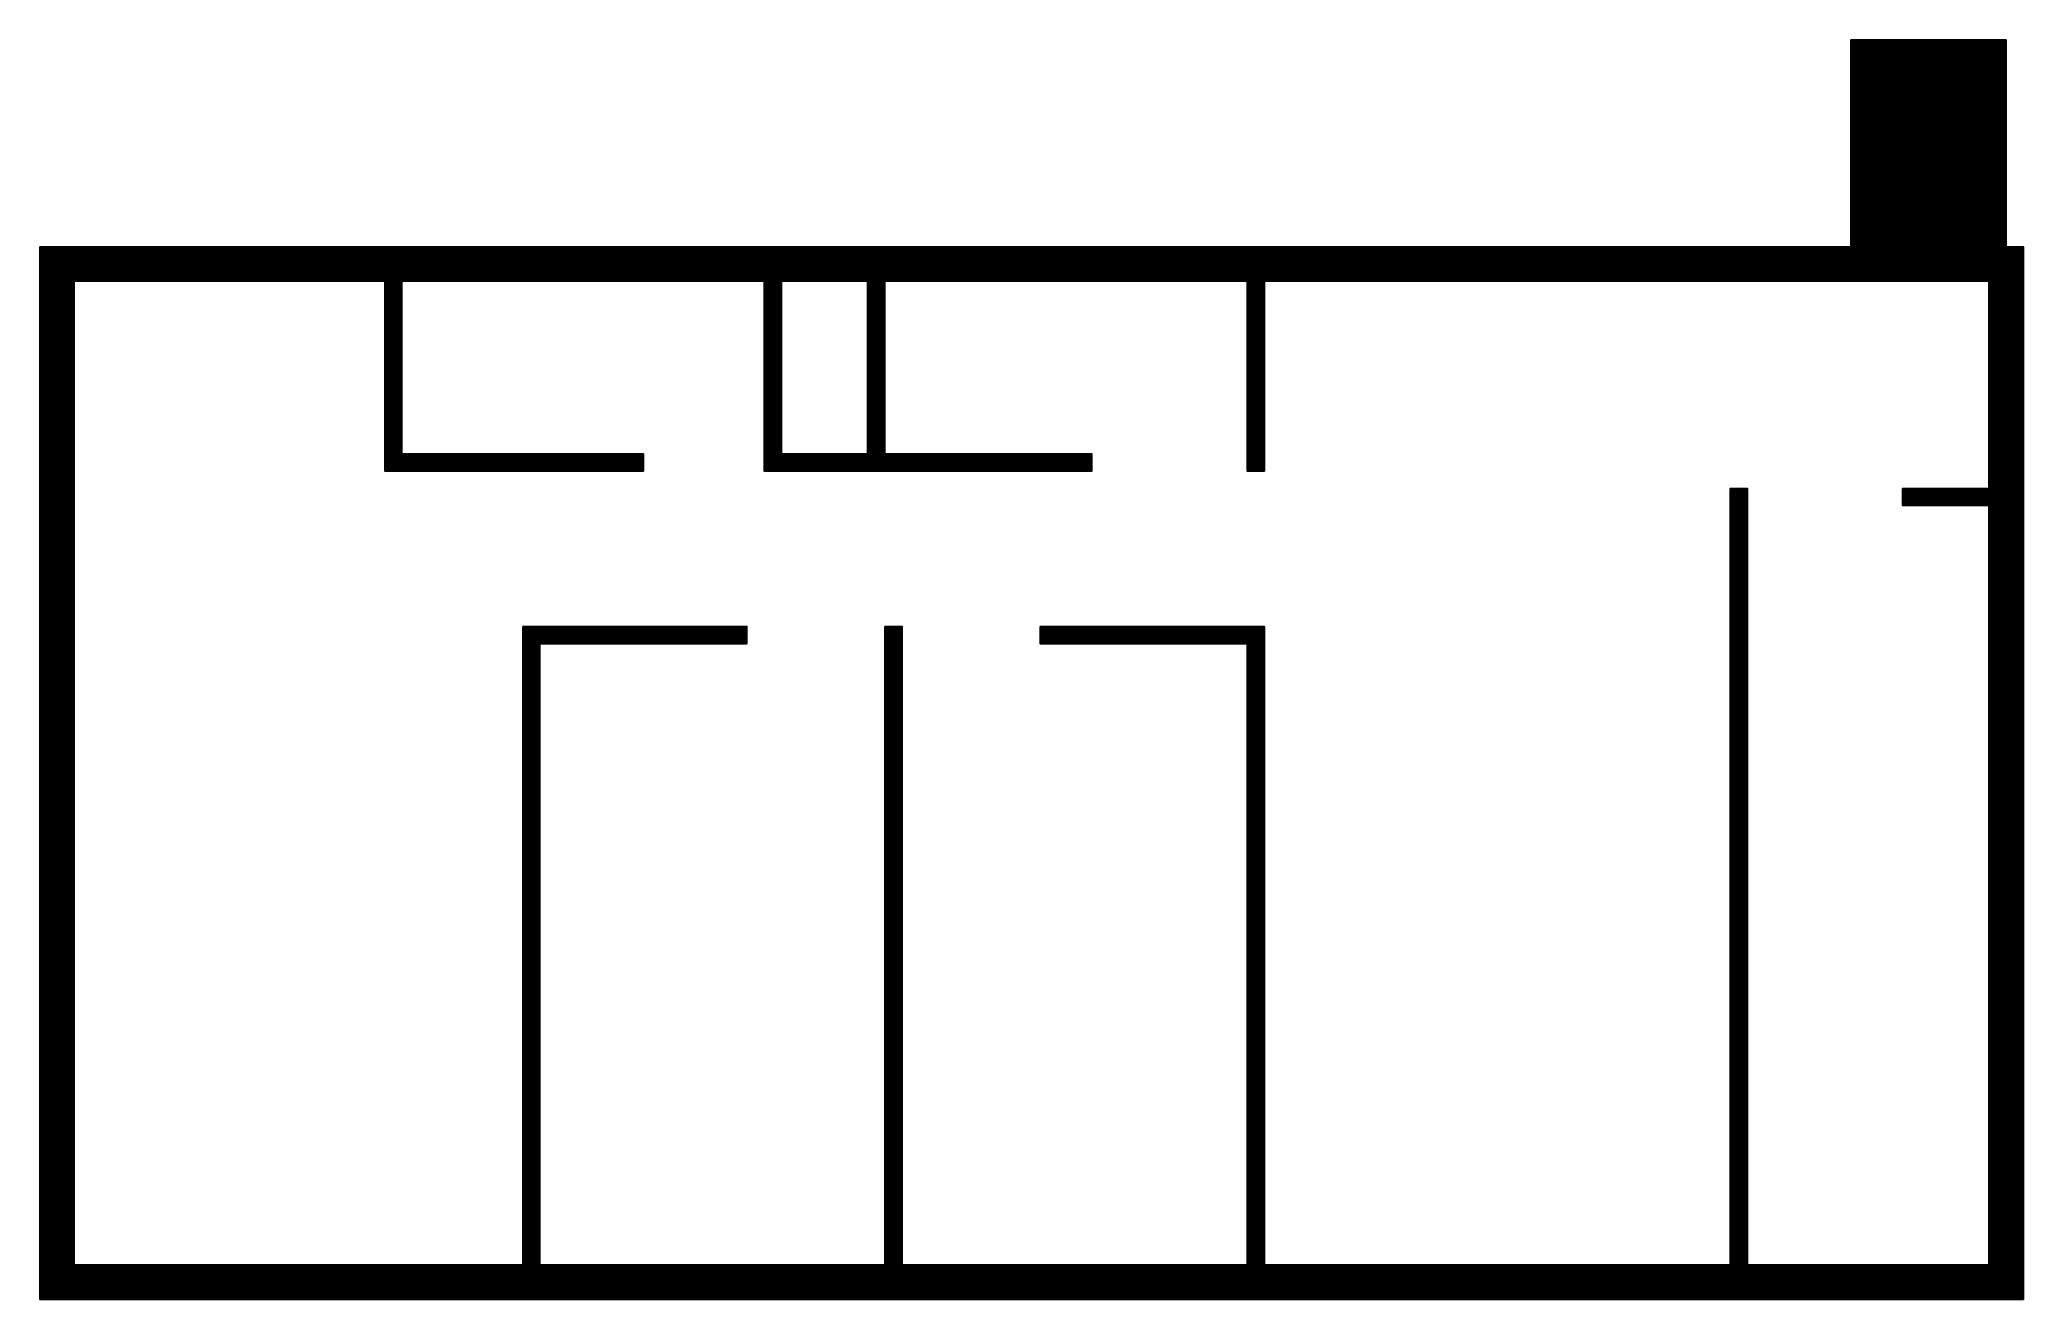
# Model space of a CAD drawing. Header units: inches. Extents: x 0.2 to 11.7, y 0.1 to 7.4.
import ezdxf

# ---------------------------------------------------------------- set-up
doc = ezdxf.new("R2010")
doc.units = ezdxf.units.IN
doc.header["$MEASUREMENT"] = 0
doc.layers.add('GRILLA PIXEL', color=7, linetype='Continuous')

# ---------------------------------------------------------------- blocks, each defined once
blk = doc.blocks.new('0-255-255-31-Muro alto')
at = {"layer": 'GRILLA PIXEL', "true_color": 0xffff1f}
h = blk.add_hatch(color=2, dxfattribs=at)
h.dxf.hatch_style = 1
h.paths.add_polyline_path([(0, 0), (-0.1, 0), (-0.1, -0.1), (0, -0.1)])
blk.add_lwpolyline([(-0.1, 0), (-0.1, -0.1), (0, -0.1), (0, 0)], close=True)
blk = doc.blocks.new('0-255-0-0-Muro dormitorio principal')
h = blk.add_hatch(color=1)
h.dxf.hatch_style = 1
h.paths.add_polyline_path([(0, 0), (-0.1, 0), (-0.1, -0.1), (0, -0.1)])
blk.add_lwpolyline([(-0.1, 0), (-0.1, -0.1), (0, -0.1), (0, 0)], close=True)
blk = doc.blocks.new('0-203-204-205-Ventana principal')
at = {"layer": 'GRILLA PIXEL', "true_color": 0xcbcccd}
h = blk.add_hatch(color=254, dxfattribs=at)
h.dxf.hatch_style = 1
h.paths.add_polyline_path([(0, 0), (-0.1, 0), (-0.1, -0.1), (0, -0.1)])
blk.add_lwpolyline([(-0.1, 0), (-0.1, -0.1), (0, -0.1), (0, 0)], close=True)
blk = doc.blocks.new('0-3-160-22-Ventana comun')
at = {"layer": 'GRILLA PIXEL', "true_color": 0x03a016}
h = blk.add_hatch(color=104, dxfattribs=at)
h.dxf.hatch_style = 1
h.paths.add_polyline_path([(0, 0), (-0.1, 0), (-0.1, -0.1), (0, -0.1)])
blk.add_lwpolyline([(-0.1, 0), (-0.1, -0.1), (0, -0.1), (0, 0)], close=True)
blk = doc.blocks.new('0-5-68-255-Muro inicio conexion')
at = {"layer": 'GRILLA PIXEL', "true_color": 0x0544ff}
h = blk.add_hatch(color=160, dxfattribs=at)
h.dxf.hatch_style = 1
h.paths.add_polyline_path([(0, 0), (-0.1, 0), (-0.1, -0.1), (0, -0.1)])
blk.add_lwpolyline([(-0.1, 0), (-0.1, -0.1), (0, -0.1), (0, 0)], close=True)
blk = doc.blocks.new('0-63-149-253-Muro fichas extremo')
at = {"layer": 'GRILLA PIXEL', "true_color": 0x3f95fd}
h = blk.add_hatch(color=153, dxfattribs=at)
h.dxf.hatch_style = 1
h.paths.add_polyline_path([(0, 0), (-0.1, 0), (-0.1, -0.1), (0, -0.1)])
blk.add_lwpolyline([(-0.1, 0), (-0.1, -0.1), (0, -0.1), (0, 0)], close=True)
blk = doc.blocks.new('1-125-217-63-auxiliar  ingresos')
at = {"layer": 'GRILLA PIXEL', "true_color": 0x7dd93f}
h = blk.add_hatch(color=83, dxfattribs=at)
h.dxf.hatch_style = 1
h.paths.add_polyline_path([(0, 0), (-0.1, 0), (-0.1, -0.1), (0, -0.1)])
blk.add_lwpolyline([(-0.1, 0), (-0.1, -0.1), (0, -0.1), (0, 0)], close=True)
blk = doc.blocks.new('0-255-31-255-Puerta ingreso')
at = {"layer": 'GRILLA PIXEL', "true_color": 0xff1fff}
h = blk.add_hatch(color=6, dxfattribs=at)
h.dxf.hatch_style = 1
h.paths.add_polyline_path([(0, 0), (-0.1, 0), (-0.1, -0.1), (0, -0.1)])
blk.add_lwpolyline([(-0.1, 0), (-0.1, -0.1), (0, -0.1), (0, 0)], close=True)
blk = doc.blocks.new('0-0-28-112-Muro auxiliar fichas esquinas')
at = {"layer": 'GRILLA PIXEL', "true_color": 0x001c70}
h = blk.add_hatch(color=166, dxfattribs=at)
h.dxf.hatch_style = 1
h.paths.add_polyline_path([(0, 0), (-0.1, 0), (-0.1, -0.1), (0, -0.1)])
blk.add_lwpolyline([(-0.1, 0), (-0.1, -0.1), (0, -0.1), (0, 0)], close=True)
blk = doc.blocks.new('0-242-113-114-Ventana servicio')
at = {"layer": 'GRILLA PIXEL', "true_color": 0xf27172}
h = blk.add_hatch(color=11, dxfattribs=at)
h.dxf.hatch_style = 1
h.paths.add_polyline_path([(0, 0), (-0.1, 0), (-0.1, -0.1), (0, -0.1)])
blk.add_lwpolyline([(-0.1, 0), (-0.1, -0.1), (0, -0.1), (0, 0)], close=True)
blk = doc.blocks.new('1-99-100-102-auxiliar lado interno')
at = {"lineweight": 70, "true_color": 0x636466}
h = blk.add_hatch(color=251, dxfattribs=at)
h.dxf.hatch_style = 1
h.paths.add_polyline_path([(-0.1, -0.1), (-0.1, 0), (0, 0), (0, -0.1)])
blk.add_lwpolyline([(0, 0), (0, -0.1), (-0.1, -0.1), (-0.1, 0)], close=True)
blk = doc.blocks.new('pixel extremo ventana')
h = blk.add_hatch(color=136)
h.dxf.hatch_style = 1
h.paths.add_polyline_path([(0, 0), (-0.1, 0), (-0.1, -0.1), (0, -0.1)])
blk.add_lwpolyline([(-0.1, 0), (-0.1, -0.1), (0, -0.1), (0, 0)], close=True)

msp = doc.modelspace()

# ---------------------------------------------------------------- block references
for name, p in [('1-125-217-63-auxiliar  ingresos', (10.761, 7.379)), ('1-125-217-63-auxiliar  ingresos', (10.861, 7.379)), ('1-125-217-63-auxiliar  ingresos', (10.961, 7.379)), ('1-125-217-63-auxiliar  ingresos', (11.061, 7.379)), ('1-125-217-63-auxiliar  ingresos', (11.161, 7.379)), ('1-125-217-63-auxiliar  ingresos', (11.261, 7.379)), ('1-125-217-63-auxiliar  ingresos', (11.361, 7.379)), ('1-125-217-63-auxiliar  ingresos', (11.461, 7.379)), ('1-125-217-63-auxiliar  ingresos', (11.561, 7.379)), ('1-125-217-63-auxiliar  ingresos', (10.761, 7.279)), ('1-125-217-63-auxiliar  ingresos', (10.861, 7.279)), ('1-125-217-63-auxiliar  ingresos', (10.961, 7.279)), ('1-125-217-63-auxiliar  ingresos', (11.061, 7.279)), ('1-125-217-63-auxiliar  ingresos', (11.161, 7.279)), ('1-125-217-63-auxiliar  ingresos', (11.261, 7.279)), ('1-125-217-63-auxiliar  ingresos', (11.361, 7.279)), ('1-125-217-63-auxiliar  ingresos', (11.461, 7.279)), ('1-125-217-63-auxiliar  ingresos', (11.561, 7.279)), ('1-125-217-63-auxiliar  ingresos', (10.761, 7.179)), ('1-125-217-63-auxiliar  ingresos', (10.861, 7.179)), ('1-125-217-63-auxiliar  ingresos', (10.961, 7.179)), ('1-125-217-63-auxiliar  ingresos', (11.061, 7.179)), ('1-125-217-63-auxiliar  ingresos', (11.161, 7.179)), ('1-125-217-63-auxiliar  ingresos', (11.261, 7.179)), ('1-125-217-63-auxiliar  ingresos', (11.361, 7.179)), ('1-125-217-63-auxiliar  ingresos', (11.461, 7.179)), ('1-125-217-63-auxiliar  ingresos', (11.561, 7.179)), ('1-125-217-63-auxiliar  ingresos', (10.761, 7.079)), ('1-125-217-63-auxiliar  ingresos', (10.861, 7.079)), ('1-125-217-63-auxiliar  ingresos', (10.961, 7.079)), ('1-125-217-63-auxiliar  ingresos', (11.061, 7.079)), ('1-125-217-63-auxiliar  ingresos', (11.161, 7.079)), ('1-125-217-63-auxiliar  ingresos', (11.261, 7.079)), ('1-125-217-63-auxiliar  ingresos', (11.361, 7.079)), ('1-125-217-63-auxiliar  ingresos', (11.461, 7.079)), ('1-125-217-63-auxiliar  ingresos', (11.561, 7.079)), ('1-125-217-63-auxiliar  ingresos', (10.761, 6.979)), ('1-125-217-63-auxiliar  ingresos', (10.861, 6.979)), ('1-125-217-63-auxiliar  ingresos', (10.961, 6.979)), ('1-125-217-63-auxiliar  ingresos', (11.061, 6.979)), ('1-125-217-63-auxiliar  ingresos', (11.161, 6.979)), ('1-125-217-63-auxiliar  ingresos', (11.261, 6.979)), ('1-125-217-63-auxiliar  ingresos', (11.361, 6.979)), ('1-125-217-63-auxiliar  ingresos', (11.461, 6.979)), ('1-125-217-63-auxiliar  ingresos', (11.561, 6.979)), ('1-125-217-63-auxiliar  ingresos', (10.761, 6.879)), ('1-125-217-63-auxiliar  ingresos', (10.861, 6.879)), ('1-125-217-63-auxiliar  ingresos', (10.961, 6.879)), ('1-125-217-63-auxiliar  ingresos', (11.061, 6.879)), ('1-125-217-63-auxiliar  ingresos', (11.161, 6.879)), ('1-125-217-63-auxiliar  ingresos', (11.261, 6.879)), ('1-125-217-63-auxiliar  ingresos', (11.361, 6.879)), ('1-125-217-63-auxiliar  ingresos', (11.461, 6.879)), ('1-125-217-63-auxiliar  ingresos', (11.561, 6.879)), ('1-125-217-63-auxiliar  ingresos', (10.761, 6.779)), ('1-125-217-63-auxiliar  ingresos', (10.761, 6.679)), ('1-125-217-63-auxiliar  ingresos', (10.861, 6.779)), ('1-125-217-63-auxiliar  ingresos', (10.861, 6.679)), ('1-125-217-63-auxiliar  ingresos', (10.961, 6.779)), ('1-125-217-63-auxiliar  ingresos', (10.961, 6.679)), ('1-125-217-63-auxiliar  ingresos', (11.061, 6.779)), ('1-125-217-63-auxiliar  ingresos', (11.061, 6.679)), ('1-125-217-63-auxiliar  ingresos', (11.161, 6.779)), ('1-125-217-63-auxiliar  ingresos', (11.161, 6.679)), ('1-125-217-63-auxiliar  ingresos', (11.261, 6.779)), ('1-125-217-63-auxiliar  ingresos', (11.261, 6.679)), ('1-125-217-63-auxiliar  ingresos', (11.361, 6.779)), ('1-125-217-63-auxiliar  ingresos', (11.361, 6.679)), ('1-125-217-63-auxiliar  ingresos', (11.461, 6.779)), ('1-125-217-63-auxiliar  ingresos', (11.461, 6.679)), ('1-125-217-63-auxiliar  ingresos', (11.561, 6.779)), ('1-125-217-63-auxiliar  ingresos', (11.561, 6.679)), ('1-125-217-63-auxiliar  ingresos', (10.761, 6.579)), ('1-125-217-63-auxiliar  ingresos', (10.861, 6.579)), ('1-125-217-63-auxiliar  ingresos', (10.961, 6.579)), ('1-125-217-63-auxiliar  ingresos', (11.061, 6.579)), ('1-125-217-63-auxiliar  ingresos', (11.161, 6.579)), ('1-125-217-63-auxiliar  ingresos', (11.261, 6.579)), ('1-125-217-63-auxiliar  ingresos', (11.361, 6.579)), ('1-125-217-63-auxiliar  ingresos', (11.461, 6.579)), ('1-125-217-63-auxiliar  ingresos', (11.561, 6.579)), ('1-125-217-63-auxiliar  ingresos', (10.761, 6.479)), ('1-125-217-63-auxiliar  ingresos', (10.861, 6.479)), ('1-125-217-63-auxiliar  ingresos', (10.961, 6.479)), ('1-125-217-63-auxiliar  ingresos', (11.061, 6.479)), ('1-125-217-63-auxiliar  ingresos', (11.161, 6.479)), ('1-125-217-63-auxiliar  ingresos', (11.261, 6.479)), ('1-125-217-63-auxiliar  ingresos', (11.361, 6.479)), ('1-125-217-63-auxiliar  ingresos', (11.461, 6.479)), ('1-125-217-63-auxiliar  ingresos', (11.561, 6.479)), ('1-125-217-63-auxiliar  ingresos', (10.761, 6.379)), ('1-125-217-63-auxiliar  ingresos', (10.861, 6.379)), ('1-125-217-63-auxiliar  ingresos', (10.961, 6.379)), ('1-125-217-63-auxiliar  ingresos', (11.061, 6.379)), ('1-125-217-63-auxiliar  ingresos', (11.161, 6.379)), ('1-125-217-63-auxiliar  ingresos', (11.261, 6.379)), ('1-125-217-63-auxiliar  ingresos', (11.361, 6.379)), ('1-125-217-63-auxiliar  ingresos', (11.461, 6.379)), ('1-125-217-63-auxiliar  ingresos', (11.561, 6.379)), ('1-125-217-63-auxiliar  ingresos', (10.761, 6.279)), ('1-125-217-63-auxiliar  ingresos', (10.861, 6.279)), ('1-125-217-63-auxiliar  ingresos', (10.961, 6.279)), ('1-125-217-63-auxiliar  ingresos', (11.061, 6.279)), ('1-125-217-63-auxiliar  ingresos', (11.161, 6.279)), ('1-125-217-63-auxiliar  ingresos', (11.261, 6.279)), ('1-125-217-63-auxiliar  ingresos', (11.361, 6.279)), ('1-125-217-63-auxiliar  ingresos', (11.461, 6.279)), ('1-125-217-63-auxiliar  ingresos', (11.561, 6.279)), ('0-5-68-255-Muro inicio conexion', (0.261, 6.179)), ('0-255-255-31-Muro alto', (0.361, 6.179)), ('0-255-255-31-Muro alto', (0.461, 6.179)), ('0-255-255-31-Muro alto', (0.561, 6.179)), ('0-255-255-31-Muro alto', (0.661, 6.179)), ('0-255-255-31-Muro alto', (0.761, 6.179)), ('0-255-255-31-Muro alto', (0.861, 6.179)), ('0-255-255-31-Muro alto', (0.961, 6.179)), ('0-255-255-31-Muro alto', (1.061, 6.179)), ('0-255-255-31-Muro alto', (1.161, 6.179)), ('0-255-255-31-Muro alto', (1.261, 6.179)), ('0-255-255-31-Muro alto', (1.361, 6.179)), ('0-255-255-31-Muro alto', (1.461, 6.179)), ('0-255-255-31-Muro alto', (1.561, 6.179)), ('0-255-255-31-Muro alto', (1.661, 6.179)), ('0-255-255-31-Muro alto', (1.761, 6.179)), ('0-255-255-31-Muro alto', (1.861, 6.179)), ('0-255-255-31-Muro alto', (1.961, 6.179)), ('0-255-255-31-Muro alto', (2.061, 6.179)), ('0-255-255-31-Muro alto', (2.161, 6.179)), ('0-255-255-31-Muro alto', (2.261, 6.179)), ('0-255-255-31-Muro alto', (2.361, 6.179)), ('0-255-255-31-Muro alto', (2.461, 6.179)), ('0-255-255-31-Muro alto', (2.561, 6.179)), ('0-255-255-31-Muro alto', (2.661, 6.179)), ('0-255-255-31-Muro alto', (2.761, 6.179)), ('0-255-255-31-Muro alto', (2.861, 6.179)), ('0-255-255-31-Muro alto', (2.961, 6.179)), ('0-255-255-31-Muro alto', (3.061, 6.179)), ('0-255-255-31-Muro alto', (3.161, 6.179)), ('0-255-255-31-Muro alto', (3.261, 6.179)), ('0-255-255-31-Muro alto', (3.361, 6.179)), ('0-255-255-31-Muro alto', (3.461, 6.179)), ('0-255-255-31-Muro alto', (3.561, 6.179)), ('0-255-255-31-Muro alto', (3.661, 6.179)), ('0-255-255-31-Muro alto', (3.761, 6.179)), ('0-255-255-31-Muro alto', (3.861, 6.179)), ('0-255-255-31-Muro alto', (3.961, 6.179)), ('0-255-255-31-Muro alto', (4.061, 6.179)), ('0-255-255-31-Muro alto', (4.161, 6.179)), ('0-255-255-31-Muro alto', (4.261, 6.179)), ('0-255-255-31-Muro alto', (4.361, 6.179)), ('0-255-255-31-Muro alto', (4.461, 6.179)), ('0-255-255-31-Muro alto', (4.561, 6.179)), ('0-255-255-31-Muro alto', (4.661, 6.179)), ('0-255-255-31-Muro alto', (4.761, 6.179)), ('0-255-255-31-Muro alto', (4.861, 6.179)), ('0-255-255-31-Muro alto', (4.961, 6.179)), ('0-255-255-31-Muro alto', (5.061, 6.179)), ('0-255-255-31-Muro alto', (5.161, 6.179)), ('0-255-255-31-Muro alto', (5.261, 6.179)), ('0-255-255-31-Muro alto', (5.361, 6.179)), ('0-255-255-31-Muro alto', (5.461, 6.179)), ('0-255-255-31-Muro alto', (5.561, 6.179)), ('0-255-255-31-Muro alto', (5.661, 6.179)), ('0-255-255-31-Muro alto', (5.761, 6.179)), ('0-255-255-31-Muro alto', (5.861, 6.179)), ('0-255-255-31-Muro alto', (5.961, 6.179)), ('0-255-255-31-Muro alto', (6.061, 6.179)), ('0-255-255-31-Muro alto', (6.161, 6.179)), ('0-255-255-31-Muro alto', (6.261, 6.179)), ('0-255-255-31-Muro alto', (6.361, 6.179)), ('0-255-255-31-Muro alto', (6.461, 6.179)), ('0-255-255-31-Muro alto', (6.561, 6.179)), ('0-255-255-31-Muro alto', (6.661, 6.179)), ('0-255-255-31-Muro alto', (6.761, 6.179)), ('0-255-255-31-Muro alto', (6.861, 6.179)), ('0-255-255-31-Muro alto', (6.961, 6.179)), ('0-255-255-31-Muro alto', (7.061, 6.179)), ('0-255-255-31-Muro alto', (7.161, 6.179)), ('0-255-255-31-Muro alto', (7.261, 6.179)), ('0-255-255-31-Muro alto', (7.361, 6.179)), ('0-255-255-31-Muro alto', (7.461, 6.179)), ('0-255-255-31-Muro alto', (7.561, 6.179)), ('0-255-255-31-Muro alto', (7.661, 6.179)), ('0-255-255-31-Muro alto', (7.761, 6.179)), ('0-255-255-31-Muro alto', (7.861, 6.179)), ('0-255-255-31-Muro alto', (7.961, 6.179)), ('0-255-255-31-Muro alto', (8.061, 6.179)), ('0-255-255-31-Muro alto', (8.161, 6.179)), ('0-255-255-31-Muro alto', (8.261, 6.179)), ('0-255-255-31-Muro alto', (8.361, 6.179)), ('0-255-255-31-Muro alto', (8.461, 6.179)), ('0-255-255-31-Muro alto', (8.561, 6.179)), ('0-255-255-31-Muro alto', (8.661, 6.179)), ('0-255-255-31-Muro alto', (8.761, 6.179)), ('0-255-255-31-Muro alto', (8.861, 6.179)), ('0-255-255-31-Muro alto', (8.961, 6.179)), ('0-255-255-31-Muro alto', (9.061, 6.179)), ('0-255-255-31-Muro alto', (9.161, 6.179)), ('0-255-255-31-Muro alto', (9.261, 6.179)), ('0-255-255-31-Muro alto', (9.361, 6.179)), ('0-255-255-31-Muro alto', (9.461, 6.179)), ('0-255-255-31-Muro alto', (9.561, 6.179)), ('0-255-255-31-Muro alto', (9.661, 6.179)), ('0-255-255-31-Muro alto', (9.761, 6.179)), ('0-255-255-31-Muro alto', (9.861, 6.179)), ('0-255-255-31-Muro alto', (9.961, 6.179)), ('0-255-255-31-Muro alto', (10.061, 6.179)), ('0-255-255-31-Muro alto', (10.161, 6.179)), ('0-255-255-31-Muro alto', (10.261, 6.179)), ('0-255-255-31-Muro alto', (10.361, 6.179)), ('0-255-255-31-Muro alto', (10.461, 6.179)), ('0-255-255-31-Muro alto', (10.561, 6.179)), ('0-255-255-31-Muro alto', (10.661, 6.179)), ('0-255-31-255-Puerta ingreso', (10.761, 6.179)), ('0-255-31-255-Puerta ingreso', (10.861, 6.179)), ('0-255-31-255-Puerta ingreso', (10.961, 6.179)), ('0-255-31-255-Puerta ingreso', (11.061, 6.179)), ('0-255-31-255-Puerta ingreso', (11.161, 6.179)), ('0-255-31-255-Puerta ingreso', (11.261, 6.179)), ('0-255-31-255-Puerta ingreso', (11.361, 6.179)), ('0-255-31-255-Puerta ingreso', (11.461, 6.179)), ('0-255-31-255-Puerta ingreso', (11.561, 6.179)), ('0-5-68-255-Muro inicio conexion', (11.661, 6.179)), ('0-5-68-255-Muro inicio conexion', (0.261, 6.079)), ('1-99-100-102-auxiliar lado interno', (0.361, 6.079)), ('1-99-100-102-auxiliar lado interno', (0.461, 6.079)), ('1-99-100-102-auxiliar lado interno', (0.561, 6.079)), ('1-99-100-102-auxiliar lado interno', (0.661, 6.079)), ('1-99-100-102-auxiliar lado interno', (0.761, 6.079)), ('1-99-100-102-auxiliar lado interno', (0.861, 6.079)), ('1-99-100-102-auxiliar lado interno', (0.961, 6.079)), ('1-99-100-102-auxiliar lado interno', (1.061, 6.079)), ('1-99-100-102-auxiliar lado interno', (1.161, 6.079)), ('1-99-100-102-auxiliar lado interno', (1.261, 6.079)), ('1-99-100-102-auxiliar lado interno', (1.361, 6.079)), ('1-99-100-102-auxiliar lado interno', (1.461, 6.079)), ('1-99-100-102-auxiliar lado interno', (1.561, 6.079)), ('1-99-100-102-auxiliar lado interno', (1.661, 6.079)), ('1-99-100-102-auxiliar lado interno', (1.761, 6.079)), ('1-99-100-102-auxiliar lado interno', (1.861, 6.079)), ('1-99-100-102-auxiliar lado interno', (1.961, 6.079)), ('1-99-100-102-auxiliar lado interno', (2.061, 6.079)), ('1-99-100-102-auxiliar lado interno', (2.161, 6.079)), ('0-255-255-31-Muro alto', (2.261, 6.079)), ('1-99-100-102-auxiliar lado interno', (2.361, 6.079)), ('1-99-100-102-auxiliar lado interno', (2.461, 6.079)), ('1-99-100-102-auxiliar lado interno', (2.561, 6.079)), ('1-99-100-102-auxiliar lado interno', (2.661, 6.079)), ('1-99-100-102-auxiliar lado interno', (2.761, 6.079)), ('1-99-100-102-auxiliar lado interno', (2.861, 6.079)), ('1-99-100-102-auxiliar lado interno', (2.961, 6.079)), ('1-99-100-102-auxiliar lado interno', (3.061, 6.079)), ('1-99-100-102-auxiliar lado interno', (3.161, 6.079)), ('1-99-100-102-auxiliar lado interno', (3.261, 6.079)), ('1-99-100-102-auxiliar lado interno', (3.361, 6.079)), ('1-99-100-102-auxiliar lado interno', (3.461, 6.079)), ('1-99-100-102-auxiliar lado interno', (3.561, 6.079)), ('1-99-100-102-auxiliar lado interno', (3.661, 6.079)), ('1-99-100-102-auxiliar lado interno', (3.761, 6.079)), ('1-99-100-102-auxiliar lado interno', (3.861, 6.079)), ('1-99-100-102-auxiliar lado interno', (3.961, 6.079)), ('1-99-100-102-auxiliar lado interno', (4.061, 6.079)), ('1-99-100-102-auxiliar lado interno', (4.161, 6.079)), ('1-99-100-102-auxiliar lado interno', (4.261, 6.079)), ('1-99-100-102-auxiliar lado interno', (4.361, 6.079)), ('0-255-255-31-Muro alto', (4.461, 6.079)), ('1-99-100-102-auxiliar lado interno', (4.561, 6.079)), ('1-99-100-102-auxiliar lado interno', (4.661, 6.079)), ('1-99-100-102-auxiliar lado interno', (4.761, 6.079)), ('1-99-100-102-auxiliar lado interno', (4.861, 6.079)), ('1-99-100-102-auxiliar lado interno', (4.961, 6.079)), ('0-255-255-31-Muro alto', (5.061, 6.079)), ('1-99-100-102-auxiliar lado interno', (5.161, 6.079)), ('1-99-100-102-auxiliar lado interno', (5.261, 6.079)), ('1-99-100-102-auxiliar lado interno', (5.361, 6.079)), ('1-99-100-102-auxiliar lado interno', (5.461, 6.079)), ('1-99-100-102-auxiliar lado interno', (5.561, 6.079)), ('1-99-100-102-auxiliar lado interno', (5.661, 6.079)), ('1-99-100-102-auxiliar lado interno', (5.761, 6.079)), ('1-99-100-102-auxiliar lado interno', (5.861, 6.079)), ('1-99-100-102-auxiliar lado interno', (5.961, 6.079)), ('1-99-100-102-auxiliar lado interno', (6.061, 6.079)), ('1-99-100-102-auxiliar lado interno', (6.161, 6.079)), ('1-99-100-102-auxiliar lado interno', (6.261, 6.079)), ('1-99-100-102-auxiliar lado interno', (6.361, 6.079)), ('1-99-100-102-auxiliar lado interno', (6.461, 6.079)), ('1-99-100-102-auxiliar lado interno', (6.561, 6.079)), ('1-99-100-102-auxiliar lado interno', (6.661, 6.079)), ('1-99-100-102-auxiliar lado interno', (6.761, 6.079)), ('1-99-100-102-auxiliar lado interno', (6.861, 6.079)), ('1-99-100-102-auxiliar lado interno', (6.961, 6.079)), ('1-99-100-102-auxiliar lado interno', (7.061, 6.079)), ('1-99-100-102-auxiliar lado interno', (7.161, 6.079)), ('0-255-255-31-Muro alto', (7.261, 6.079)), ('1-99-100-102-auxiliar lado interno', (7.361, 6.079)), ('1-99-100-102-auxiliar lado interno', (7.461, 6.079)), ('1-99-100-102-auxiliar lado interno', (7.561, 6.079)), ('1-99-100-102-auxiliar lado interno', (7.661, 6.079)), ('1-99-100-102-auxiliar lado interno', (7.761, 6.079)), ('1-99-100-102-auxiliar lado interno', (7.861, 6.079)), ('1-99-100-102-auxiliar lado interno', (7.961, 6.079)), ('1-99-100-102-auxiliar lado interno', (8.061, 6.079)), ('1-99-100-102-auxiliar lado interno', (8.161, 6.079)), ('1-99-100-102-auxiliar lado interno', (8.261, 6.079)), ('1-99-100-102-auxiliar lado interno', (8.361, 6.079)), ('1-99-100-102-auxiliar lado interno', (8.461, 6.079)), ('1-99-100-102-auxiliar lado interno', (8.561, 6.079)), ('1-99-100-102-auxiliar lado interno', (8.661, 6.079)), ('1-99-100-102-auxiliar lado interno', (8.761, 6.079)), ('1-99-100-102-auxiliar lado interno', (8.861, 6.079)), ('1-99-100-102-auxiliar lado interno', (8.961, 6.079)), ('1-99-100-102-auxiliar lado interno', (9.061, 6.079)), ('1-99-100-102-auxiliar lado interno', (9.161, 6.079)), ('1-99-100-102-auxiliar lado interno', (9.261, 6.079)), ('1-99-100-102-auxiliar lado interno', (9.361, 6.079)), ('1-99-100-102-auxiliar lado interno', (9.461, 6.079)), ('1-99-100-102-auxiliar lado interno', (9.561, 6.079)), ('1-99-100-102-auxiliar lado interno', (9.661, 6.079)), ('1-99-100-102-auxiliar lado interno', (9.761, 6.079)), ('1-99-100-102-auxiliar lado interno', (9.861, 6.079)), ('1-99-100-102-auxiliar lado interno', (9.961, 6.079)), ('1-99-100-102-auxiliar lado interno', (10.061, 6.079)), ('1-99-100-102-auxiliar lado interno', (10.161, 6.079)), ('1-99-100-102-auxiliar lado interno', (10.261, 6.079)), ('1-99-100-102-auxiliar lado interno', (10.361, 6.079)), ('1-99-100-102-auxiliar lado interno', (10.461, 6.079)), ('1-99-100-102-auxiliar lado interno', (10.561, 6.079)), ('1-99-100-102-auxiliar lado interno', (10.661, 6.079)), ('1-99-100-102-auxiliar lado interno', (10.761, 6.079)), ('1-99-100-102-auxiliar lado interno', (10.861, 6.079)), ('1-99-100-102-auxiliar lado interno', (10.961, 6.079)), ('1-99-100-102-auxiliar lado interno', (11.061, 6.079)), ('1-99-100-102-auxiliar lado interno', (11.161, 6.079)), ('1-99-100-102-auxiliar lado interno', (11.261, 6.079)), ('1-99-100-102-auxiliar lado interno', (11.361, 6.079)), ('1-99-100-102-auxiliar lado interno', (11.461, 6.079)), ('1-99-100-102-auxiliar lado interno', (11.561, 6.079)), ('0-5-68-255-Muro inicio conexion', (11.661, 6.079)), ('0-63-149-253-Muro fichas extremo', (0.261, 5.979)), ('0-255-255-31-Muro alto', (0.261, 5.879)), ('1-99-100-102-auxiliar lado interno', (0.361, 5.979)), ('1-99-100-102-auxiliar lado interno', (0.361, 5.879)), ('0-255-255-31-Muro alto', (2.261, 5.979)), ('0-255-255-31-Muro alto', (2.261, 5.879)), ('0-255-255-31-Muro alto', (4.461, 5.979)), ('0-255-255-31-Muro alto', (4.461, 5.879)), ('0-255-255-31-Muro alto', (5.061, 5.979)), ('0-255-255-31-Muro alto', (5.061, 5.879)), ('0-255-255-31-Muro alto', (7.261, 5.979)), ('0-255-255-31-Muro alto', (7.261, 5.879)), ('1-99-100-102-auxiliar lado interno', (11.561, 5.979)), ('1-99-100-102-auxiliar lado interno', (11.561, 5.879)), ('0-63-149-253-Muro fichas extremo', (11.661, 5.979)), ('0-255-255-31-Muro alto', (11.661, 5.879)), ('0-255-255-31-Muro alto', (0.261, 5.779)), ('1-99-100-102-auxiliar lado interno', (0.361, 5.779)), ('0-255-255-31-Muro alto', (2.261, 5.779)), ('0-255-255-31-Muro alto', (4.461, 5.779)), ('0-255-255-31-Muro alto', (5.061, 5.779)), ('0-255-255-31-Muro alto', (7.261, 5.779)), ('1-99-100-102-auxiliar lado interno', (11.561, 5.779)), ('0-255-255-31-Muro alto', (11.661, 5.779)), ('0-255-255-31-Muro alto', (0.261, 5.679)), ('1-99-100-102-auxiliar lado interno', (0.361, 5.679)), ('0-255-255-31-Muro alto', (2.261, 5.679)), ('0-255-255-31-Muro alto', (4.461, 5.679)), ('0-255-255-31-Muro alto', (5.061, 5.679)), ('0-255-255-31-Muro alto', (7.261, 5.679)), ('1-99-100-102-auxiliar lado interno', (11.561, 5.679)), ('0-255-255-31-Muro alto', (11.661, 5.679)), ('0-255-255-31-Muro alto', (0.261, 5.579)), ('1-99-100-102-auxiliar lado interno', (0.361, 5.579)), ('0-255-255-31-Muro alto', (2.261, 5.579)), ('0-255-255-31-Muro alto', (4.461, 5.579)), ('0-255-255-31-Muro alto', (5.061, 5.579)), ('0-255-255-31-Muro alto', (7.261, 5.579)), ('1-99-100-102-auxiliar lado interno', (11.561, 5.579)), ('0-255-255-31-Muro alto', (11.661, 5.579)), ('0-255-255-31-Muro alto', (0.261, 5.479)), ('1-99-100-102-auxiliar lado interno', (0.361, 5.479)), ('0-255-255-31-Muro alto', (2.261, 5.479)), ('0-255-255-31-Muro alto', (4.461, 5.479)), ('0-255-255-31-Muro alto', (5.061, 5.479)), ('0-255-255-31-Muro alto', (7.261, 5.479)), ('1-99-100-102-auxiliar lado interno', (11.561, 5.479)), ('0-255-255-31-Muro alto', (11.661, 5.479)), ('0-255-255-31-Muro alto', (0.261, 5.379)), ('1-99-100-102-auxiliar lado interno', (0.361, 5.379)), ('0-255-255-31-Muro alto', (2.261, 5.379)), ('0-255-255-31-Muro alto', (4.461, 5.379)), ('0-255-255-31-Muro alto', (5.061, 5.379)), ('0-255-255-31-Muro alto', (7.261, 5.379)), ('1-99-100-102-auxiliar lado interno', (11.561, 5.379)), ('0-255-255-31-Muro alto', (11.661, 5.379)), ('0-255-255-31-Muro alto', (0.261, 5.279)), ('0-255-255-31-Muro alto', (0.261, 5.179)), ('1-99-100-102-auxiliar lado interno', (0.361, 5.279)), ('1-99-100-102-auxiliar lado interno', (0.361, 5.179)), ('0-255-255-31-Muro alto', (2.261, 5.279)), ('0-255-255-31-Muro alto', (2.261, 5.179)), ('0-255-255-31-Muro alto', (4.461, 5.279)), ('0-255-255-31-Muro alto', (4.461, 5.179)), ('0-255-255-31-Muro alto', (5.061, 5.279)), ('0-255-255-31-Muro alto', (5.061, 5.179)), ('0-255-255-31-Muro alto', (7.261, 5.279)), ('0-255-255-31-Muro alto', (7.261, 5.179)), ('1-99-100-102-auxiliar lado interno', (11.561, 5.279)), ('1-99-100-102-auxiliar lado interno', (11.561, 5.179)), ('0-255-255-31-Muro alto', (11.661, 5.279)), ('0-255-255-31-Muro alto', (11.661, 5.179)), ('0-255-255-31-Muro alto', (0.261, 5.079)), ('1-99-100-102-auxiliar lado interno', (0.361, 5.079)), ('0-255-255-31-Muro alto', (2.261, 5.079)), ('0-255-255-31-Muro alto', (4.461, 5.079)), ('0-255-255-31-Muro alto', (5.061, 5.079)), ('0-255-255-31-Muro alto', (7.261, 5.079)), ('1-99-100-102-auxiliar lado interno', (11.561, 5.079)), ('0-255-255-31-Muro alto', (11.661, 5.079)), ('0-255-255-31-Muro alto', (0.261, 4.979)), ('1-99-100-102-auxiliar lado interno', (0.361, 4.979)), ('0-255-255-31-Muro alto', (2.261, 4.979)), ('0-255-255-31-Muro alto', (2.361, 4.979)), ('0-255-255-31-Muro alto', (2.461, 4.979)), ('0-255-255-31-Muro alto', (2.561, 4.979)), ('0-255-255-31-Muro alto', (2.661, 4.979)), ('0-255-255-31-Muro alto', (2.761, 4.979)), ('0-255-255-31-Muro alto', (2.861, 4.979)), ('0-255-255-31-Muro alto', (2.961, 4.979)), ('0-255-255-31-Muro alto', (3.061, 4.979)), ('0-255-255-31-Muro alto', (3.161, 4.979)), ('0-255-255-31-Muro alto', (3.261, 4.979)), ('0-255-255-31-Muro alto', (3.361, 4.979)), ('0-255-255-31-Muro alto', (3.461, 4.979)), ('0-255-255-31-Muro alto', (3.561, 4.979)), ('0-255-255-31-Muro alto', (3.661, 4.979)), ('0-255-255-31-Muro alto', (4.461, 4.979)), ('0-255-255-31-Muro alto', (4.561, 4.979)), ('0-255-255-31-Muro alto', (4.661, 4.979)), ('0-255-255-31-Muro alto', (4.761, 4.979)), ('0-255-255-31-Muro alto', (4.861, 4.979)), ('0-255-255-31-Muro alto', (4.961, 4.979)), ('0-255-255-31-Muro alto', (5.061, 4.979)), ('0-255-255-31-Muro alto', (5.161, 4.979)), ('0-255-255-31-Muro alto', (5.261, 4.979)), ('0-255-255-31-Muro alto', (5.361, 4.979)), ('0-255-255-31-Muro alto', (5.461, 4.979)), ('0-255-255-31-Muro alto', (5.561, 4.979)), ('0-255-255-31-Muro alto', (5.661, 4.979)), ('0-255-255-31-Muro alto', (5.761, 4.979)), ('0-255-255-31-Muro alto', (5.861, 4.979)), ('0-255-255-31-Muro alto', (5.961, 4.979)), ('0-255-255-31-Muro alto', (6.061, 4.979)), ('0-255-255-31-Muro alto', (6.161, 4.979)), ('0-255-255-31-Muro alto', (6.261, 4.979)), ('0-255-255-31-Muro alto', (7.261, 4.979)), ('1-99-100-102-auxiliar lado interno', (11.561, 4.979)), ('0-255-255-31-Muro alto', (11.661, 4.979)), ('0-255-0-0-Muro dormitorio principal', (0.261, 4.879)), ('1-99-100-102-auxiliar lado interno', (0.361, 4.879)), ('1-99-100-102-auxiliar lado interno', (11.561, 4.879)), ('0-255-255-31-Muro alto', (11.661, 4.879)), ('0-255-0-0-Muro dormitorio principal', (0.261, 4.779)), ('1-99-100-102-auxiliar lado interno', (0.361, 4.779)), ('0-255-255-31-Muro alto', (10.061, 4.779)), ('0-255-255-31-Muro alto', (11.061, 4.779)), ('0-255-255-31-Muro alto', (11.161, 4.779)), ('0-255-255-31-Muro alto', (11.261, 4.779)), ('0-255-255-31-Muro alto', (11.361, 4.779)), ('0-255-255-31-Muro alto', (11.461, 4.779)), ('0-255-255-31-Muro alto', (11.561, 4.779)), ('0-255-255-31-Muro alto', (11.661, 4.779)), ('0-255-0-0-Muro dormitorio principal', (0.261, 4.679)), ('1-99-100-102-auxiliar lado interno', (0.361, 4.679)), ('0-255-255-31-Muro alto', (10.061, 4.679)), ('1-99-100-102-auxiliar lado interno', (11.561, 4.679)), ('0-255-255-31-Muro alto', (11.661, 4.679)), ('0-255-0-0-Muro dormitorio principal', (0.261, 4.579)), ('1-99-100-102-auxiliar lado interno', (0.361, 4.579)), ('0-255-255-31-Muro alto', (10.061, 4.579)), ('1-99-100-102-auxiliar lado interno', (11.561, 4.579)), ('0-255-255-31-Muro alto', (11.661, 4.579)), ('0-255-0-0-Muro dormitorio principal', (0.261, 4.479)), ('0-255-0-0-Muro dormitorio principal', (0.261, 4.379)), ('1-99-100-102-auxiliar lado interno', (0.361, 4.479)), ('1-99-100-102-auxiliar lado interno', (0.361, 4.379)), ('0-255-255-31-Muro alto', (10.061, 4.479)), ('0-255-255-31-Muro alto', (10.061, 4.379)), ('1-99-100-102-auxiliar lado interno', (11.561, 4.479)), ('1-99-100-102-auxiliar lado interno', (11.561, 4.379)), ('0-255-255-31-Muro alto', (11.661, 4.479)), ('0-255-255-31-Muro alto', (11.661, 4.379)), ('0-255-0-0-Muro dormitorio principal', (0.261, 4.279)), ('1-99-100-102-auxiliar lado interno', (0.361, 4.279)), ('0-255-255-31-Muro alto', (10.061, 4.279)), ('1-99-100-102-auxiliar lado interno', (11.561, 4.279)), ('0-255-255-31-Muro alto', (11.661, 4.279)), ('0-255-0-0-Muro dormitorio principal', (0.261, 4.179)), ('1-99-100-102-auxiliar lado interno', (0.361, 4.179)), ('0-255-255-31-Muro alto', (10.061, 4.179)), ('1-99-100-102-auxiliar lado interno', (11.561, 4.179)), ('0-255-255-31-Muro alto', (11.661, 4.179)), ('0-255-0-0-Muro dormitorio principal', (0.261, 4.079)), ('1-99-100-102-auxiliar lado interno', (0.361, 4.079)), ('0-255-255-31-Muro alto', (10.061, 4.079)), ('1-99-100-102-auxiliar lado interno', (11.561, 4.079)), ('0-255-255-31-Muro alto', (11.661, 4.079)), ('0-255-0-0-Muro dormitorio principal', (0.261, 3.979)), ('1-99-100-102-auxiliar lado interno', (0.361, 3.979)), ('0-255-255-31-Muro alto', (3.061, 3.979)), ('0-255-255-31-Muro alto', (3.161, 3.979)), ('0-255-255-31-Muro alto', (3.261, 3.979)), ('0-255-255-31-Muro alto', (3.361, 3.979)), ('0-255-255-31-Muro alto', (3.461, 3.979)), ('0-255-255-31-Muro alto', (3.561, 3.979)), ('0-255-255-31-Muro alto', (3.661, 3.979)), ('0-255-255-31-Muro alto', (3.761, 3.979)), ('0-255-255-31-Muro alto', (3.861, 3.979)), ('0-255-255-31-Muro alto', (3.961, 3.979)), ('0-255-255-31-Muro alto', (4.061, 3.979)), ('0-255-255-31-Muro alto', (4.161, 3.979)), ('0-255-255-31-Muro alto', (4.261, 3.979)), ('0-255-255-31-Muro alto', (5.161, 3.979)), ('0-255-255-31-Muro alto', (6.061, 3.979)), ('0-255-255-31-Muro alto', (6.161, 3.979)), ('0-255-255-31-Muro alto', (6.261, 3.979)), ('0-255-255-31-Muro alto', (6.361, 3.979)), ('0-255-255-31-Muro alto', (6.461, 3.979)), ('0-255-255-31-Muro alto', (6.561, 3.979)), ('0-255-255-31-Muro alto', (6.661, 3.979)), ('0-255-255-31-Muro alto', (6.761, 3.979)), ('0-255-255-31-Muro alto', (6.861, 3.979)), ('0-255-255-31-Muro alto', (6.961, 3.979)), ('0-255-255-31-Muro alto', (7.061, 3.979)), ('0-255-255-31-Muro alto', (7.161, 3.979)), ('0-255-255-31-Muro alto', (7.261, 3.979)), ('0-255-255-31-Muro alto', (10.061, 3.979)), ('1-99-100-102-auxiliar lado interno', (11.561, 3.979)), ('0-255-255-31-Muro alto', (11.661, 3.979)), ('0-255-0-0-Muro dormitorio principal', (0.261, 3.879)), ('1-99-100-102-auxiliar lado interno', (0.361, 3.879)), ('0-255-255-31-Muro alto', (3.061, 3.879)), ('0-255-255-31-Muro alto', (5.161, 3.879)), ('0-255-255-31-Muro alto', (7.261, 3.879)), ('0-255-255-31-Muro alto', (10.061, 3.879)), ('1-99-100-102-auxiliar lado interno', (11.561, 3.879)), ('0-255-255-31-Muro alto', (11.661, 3.879)), ('0-255-0-0-Muro dormitorio principal', (0.261, 3.779)), ('1-99-100-102-auxiliar lado interno', (0.361, 3.779)), ('0-255-255-31-Muro alto', (3.061, 3.779)), ('0-255-255-31-Muro alto', (5.161, 3.779)), ('0-255-255-31-Muro alto', (7.261, 3.779)), ('0-255-255-31-Muro alto', (10.061, 3.779)), ('1-99-100-102-auxiliar lado interno', (11.561, 3.779)), ('0-255-255-31-Muro alto', (11.661, 3.779)), ('0-255-0-0-Muro dormitorio principal', (0.261, 3.679)), ('0-255-0-0-Muro dormitorio principal', (0.261, 3.579)), ('1-99-100-102-auxiliar lado interno', (0.361, 3.679)), ('1-99-100-102-auxiliar lado interno', (0.361, 3.579)), ('0-255-255-31-Muro alto', (3.061, 3.679)), ('0-255-255-31-Muro alto', (3.061, 3.579)), ('0-255-255-31-Muro alto', (5.161, 3.679)), ('0-255-255-31-Muro alto', (5.161, 3.579)), ('0-255-255-31-Muro alto', (7.261, 3.679)), ('0-255-255-31-Muro alto', (7.261, 3.579)), ('0-255-255-31-Muro alto', (10.061, 3.679)), ('0-255-255-31-Muro alto', (10.061, 3.579)), ('1-99-100-102-auxiliar lado interno', (11.561, 3.679)), ('1-99-100-102-auxiliar lado interno', (11.561, 3.579)), ('0-255-255-31-Muro alto', (11.661, 3.679)), ('0-255-255-31-Muro alto', (11.661, 3.579)), ('0-255-0-0-Muro dormitorio principal', (0.261, 3.479)), ('1-99-100-102-auxiliar lado interno', (0.361, 3.479)), ('0-255-255-31-Muro alto', (3.061, 3.479)), ('0-255-255-31-Muro alto', (5.161, 3.479)), ('0-255-255-31-Muro alto', (7.261, 3.479)), ('0-255-255-31-Muro alto', (10.061, 3.479)), ('1-99-100-102-auxiliar lado interno', (11.561, 3.479)), ('0-255-255-31-Muro alto', (11.661, 3.479)), ('0-255-0-0-Muro dormitorio principal', (0.261, 3.379)), ('1-99-100-102-auxiliar lado interno', (0.361, 3.379)), ('0-255-255-31-Muro alto', (3.061, 3.379)), ('0-255-255-31-Muro alto', (5.161, 3.379)), ('0-255-255-31-Muro alto', (7.261, 3.379)), ('0-255-255-31-Muro alto', (10.061, 3.379)), ('1-99-100-102-auxiliar lado interno', (11.561, 3.379)), ('0-255-255-31-Muro alto', (11.661, 3.379)), ('0-255-0-0-Muro dormitorio principal', (0.261, 3.279)), ('1-99-100-102-auxiliar lado interno', (0.361, 3.279)), ('0-255-255-31-Muro alto', (3.061, 3.279)), ('0-255-255-31-Muro alto', (5.161, 3.279)), ('0-255-255-31-Muro alto', (7.261, 3.279)), ('0-255-255-31-Muro alto', (10.061, 3.279)), ('1-99-100-102-auxiliar lado interno', (11.561, 3.279)), ('0-255-255-31-Muro alto', (11.661, 3.279)), ('0-255-0-0-Muro dormitorio principal', (0.261, 3.179)), ('1-99-100-102-auxiliar lado interno', (0.361, 3.179)), ('0-255-255-31-Muro alto', (3.061, 3.179)), ('0-255-255-31-Muro alto', (5.161, 3.179)), ('0-255-255-31-Muro alto', (7.261, 3.179)), ('0-255-255-31-Muro alto', (10.061, 3.179)), ('1-99-100-102-auxiliar lado interno', (11.561, 3.179)), ('0-255-255-31-Muro alto', (11.661, 3.179)), ('0-255-0-0-Muro dormitorio principal', (0.261, 3.079)), ('1-99-100-102-auxiliar lado interno', (0.361, 3.079)), ('0-255-255-31-Muro alto', (3.061, 3.079)), ('0-255-255-31-Muro alto', (5.161, 3.079)), ('0-255-255-31-Muro alto', (7.261, 3.079)), ('0-255-255-31-Muro alto', (10.061, 3.079)), ('1-99-100-102-auxiliar lado interno', (11.561, 3.079)), ('0-255-255-31-Muro alto', (11.661, 3.079)), ('0-255-0-0-Muro dormitorio principal', (0.261, 2.979)), ('0-255-0-0-Muro dormitorio principal', (0.261, 2.879)), ('1-99-100-102-auxiliar lado interno', (0.361, 2.979)), ('1-99-100-102-auxiliar lado interno', (0.361, 2.879)), ('0-255-255-31-Muro alto', (3.061, 2.979)), ('0-255-255-31-Muro alto', (3.061, 2.879)), ('0-255-255-31-Muro alto', (5.161, 2.979)), ('0-255-255-31-Muro alto', (5.161, 2.879)), ('0-255-255-31-Muro alto', (7.261, 2.979)), ('0-255-255-31-Muro alto', (7.261, 2.879)), ('0-255-255-31-Muro alto', (10.061, 2.979)), ('0-255-255-31-Muro alto', (10.061, 2.879)), ('1-99-100-102-auxiliar lado interno', (11.561, 2.979)), ('1-99-100-102-auxiliar lado interno', (11.561, 2.879)), ('0-255-255-31-Muro alto', (11.661, 2.979)), ('0-255-255-31-Muro alto', (11.661, 2.879)), ('0-255-0-0-Muro dormitorio principal', (0.261, 2.779)), ('1-99-100-102-auxiliar lado interno', (0.361, 2.779)), ('0-255-255-31-Muro alto', (3.061, 2.779)), ('0-255-255-31-Muro alto', (5.161, 2.779)), ('0-255-255-31-Muro alto', (7.261, 2.779)), ('0-255-255-31-Muro alto', (10.061, 2.779)), ('1-99-100-102-auxiliar lado interno', (11.561, 2.779)), ('0-255-255-31-Muro alto', (11.661, 2.779)), ('0-255-0-0-Muro dormitorio principal', (0.261, 2.679)), ('1-99-100-102-auxiliar lado interno', (0.361, 2.679)), ('0-255-255-31-Muro alto', (3.061, 2.679)), ('0-255-255-31-Muro alto', (5.161, 2.679)), ('0-255-255-31-Muro alto', (7.261, 2.679)), ('0-255-255-31-Muro alto', (10.061, 2.679)), ('1-99-100-102-auxiliar lado interno', (11.561, 2.679)), ('0-255-255-31-Muro alto', (11.661, 2.679)), ('0-255-0-0-Muro dormitorio principal', (0.261, 2.579)), ('1-99-100-102-auxiliar lado interno', (0.361, 2.579)), ('0-255-255-31-Muro alto', (3.061, 2.579)), ('0-255-255-31-Muro alto', (5.161, 2.579)), ('0-255-255-31-Muro alto', (7.261, 2.579)), ('0-255-255-31-Muro alto', (10.061, 2.579)), ('1-99-100-102-auxiliar lado interno', (11.561, 2.579)), ('0-255-255-31-Muro alto', (11.661, 2.579)), ('0-255-0-0-Muro dormitorio principal', (0.261, 2.479)), ('1-99-100-102-auxiliar lado interno', (0.361, 2.479)), ('0-255-255-31-Muro alto', (3.061, 2.479)), ('0-255-255-31-Muro alto', (5.161, 2.479)), ('0-255-255-31-Muro alto', (7.261, 2.479)), ('0-255-255-31-Muro alto', (10.061, 2.479)), ('1-99-100-102-auxiliar lado interno', (11.561, 2.479)), ('0-255-255-31-Muro alto', (11.661, 2.479)), ('0-255-0-0-Muro dormitorio principal', (0.261, 2.379)), ('1-99-100-102-auxiliar lado interno', (0.361, 2.379)), ('0-255-255-31-Muro alto', (3.061, 2.379)), ('0-255-255-31-Muro alto', (5.161, 2.379)), ('0-255-255-31-Muro alto', (7.261, 2.379)), ('0-255-255-31-Muro alto', (10.061, 2.379)), ('1-99-100-102-auxiliar lado interno', (11.561, 2.379)), ('0-255-255-31-Muro alto', (11.661, 2.379)), ('0-255-0-0-Muro dormitorio principal', (0.261, 2.279)), ('1-99-100-102-auxiliar lado interno', (0.361, 2.279)), ('0-255-255-31-Muro alto', (3.061, 2.279)), ('0-255-255-31-Muro alto', (5.161, 2.279)), ('0-255-255-31-Muro alto', (7.261, 2.279)), ('0-255-255-31-Muro alto', (10.061, 2.279)), ('1-99-100-102-auxiliar lado interno', (11.561, 2.279)), ('0-255-255-31-Muro alto', (11.661, 2.279)), ('0-255-0-0-Muro dormitorio principal', (0.261, 2.179)), ('0-255-0-0-Muro dormitorio principal', (0.261, 2.079)), ('1-99-100-102-auxiliar lado interno', (0.361, 2.179)), ('1-99-100-102-auxiliar lado interno', (0.361, 2.079)), ('0-255-255-31-Muro alto', (3.061, 2.179)), ('0-255-255-31-Muro alto', (3.061, 2.079)), ('0-255-255-31-Muro alto', (5.161, 2.179)), ('0-255-255-31-Muro alto', (5.161, 2.079)), ('0-255-255-31-Muro alto', (7.261, 2.179)), ('0-255-255-31-Muro alto', (7.261, 2.079)), ('0-255-255-31-Muro alto', (10.061, 2.179)), ('0-255-255-31-Muro alto', (10.061, 2.079)), ('1-99-100-102-auxiliar lado interno', (11.561, 2.179)), ('1-99-100-102-auxiliar lado interno', (11.561, 2.079)), ('0-255-255-31-Muro alto', (11.661, 2.179)), ('0-255-255-31-Muro alto', (11.661, 2.079)), ('0-255-0-0-Muro dormitorio principal', (0.261, 1.979)), ('1-99-100-102-auxiliar lado interno', (0.361, 1.979)), ('0-255-255-31-Muro alto', (3.061, 1.979)), ('0-255-255-31-Muro alto', (5.161, 1.979)), ('0-255-255-31-Muro alto', (7.261, 1.979)), ('0-255-255-31-Muro alto', (10.061, 1.979)), ('1-99-100-102-auxiliar lado interno', (11.561, 1.979)), ('0-255-255-31-Muro alto', (11.661, 1.979)), ('0-255-0-0-Muro dormitorio principal', (0.261, 1.879)), ('1-99-100-102-auxiliar lado interno', (0.361, 1.879)), ('0-255-255-31-Muro alto', (3.061, 1.879)), ('0-255-255-31-Muro alto', (5.161, 1.879)), ('0-255-255-31-Muro alto', (7.261, 1.879)), ('0-255-255-31-Muro alto', (10.061, 1.879)), ('1-99-100-102-auxiliar lado interno', (11.561, 1.879)), ('0-255-255-31-Muro alto', (11.661, 1.879)), ('0-255-0-0-Muro dormitorio principal', (0.261, 1.779)), ('1-99-100-102-auxiliar lado interno', (0.361, 1.779)), ('0-255-255-31-Muro alto', (3.061, 1.779)), ('0-255-255-31-Muro alto', (5.161, 1.779)), ('0-255-255-31-Muro alto', (7.261, 1.779)), ('0-255-255-31-Muro alto', (10.061, 1.779)), ('1-99-100-102-auxiliar lado interno', (11.561, 1.779)), ('0-255-255-31-Muro alto', (11.661, 1.779)), ('0-255-0-0-Muro dormitorio principal', (0.261, 1.679)), ('1-99-100-102-auxiliar lado interno', (0.361, 1.679)), ('0-255-255-31-Muro alto', (3.061, 1.679)), ('0-255-255-31-Muro alto', (5.161, 1.679)), ('0-255-255-31-Muro alto', (7.261, 1.679)), ('0-255-255-31-Muro alto', (10.061, 1.679)), ('1-99-100-102-auxiliar lado interno', (11.561, 1.679)), ('0-255-255-31-Muro alto', (11.661, 1.679)), ('0-255-0-0-Muro dormitorio principal', (0.261, 1.579)), ('1-99-100-102-auxiliar lado interno', (0.361, 1.579)), ('0-255-255-31-Muro alto', (3.061, 1.579)), ('0-255-255-31-Muro alto', (5.161, 1.579)), ('0-255-255-31-Muro alto', (7.261, 1.579)), ('0-255-255-31-Muro alto', (10.061, 1.579)), ('1-99-100-102-auxiliar lado interno', (11.561, 1.579)), ('0-255-255-31-Muro alto', (11.661, 1.579)), ('0-255-0-0-Muro dormitorio principal', (0.261, 1.479)), ('1-99-100-102-auxiliar lado interno', (0.361, 1.479)), ('0-255-255-31-Muro alto', (3.061, 1.479)), ('0-255-255-31-Muro alto', (5.161, 1.479)), ('0-255-255-31-Muro alto', (7.261, 1.479)), ('0-255-255-31-Muro alto', (10.061, 1.479)), ('1-99-100-102-auxiliar lado interno', (11.561, 1.479)), ('0-255-255-31-Muro alto', (11.661, 1.479)), ('0-255-0-0-Muro dormitorio principal', (0.261, 1.379)), ('0-255-0-0-Muro dormitorio principal', (0.261, 1.279)), ('1-99-100-102-auxiliar lado interno', (0.361, 1.379)), ('1-99-100-102-auxiliar lado interno', (0.361, 1.279)), ('0-255-255-31-Muro alto', (3.061, 1.379)), ('0-255-255-31-Muro alto', (3.061, 1.279)), ('0-255-255-31-Muro alto', (5.161, 1.379)), ('0-255-255-31-Muro alto', (5.161, 1.279)), ('0-255-255-31-Muro alto', (7.261, 1.379)), ('0-255-255-31-Muro alto', (7.261, 1.279)), ('0-255-255-31-Muro alto', (10.061, 1.379)), ('0-255-255-31-Muro alto', (10.061, 1.279)), ('1-99-100-102-auxiliar lado interno', (11.561, 1.379)), ('1-99-100-102-auxiliar lado interno', (11.561, 1.279)), ('0-255-255-31-Muro alto', (11.661, 1.379)), ('0-255-255-31-Muro alto', (11.661, 1.279)), ('0-255-0-0-Muro dormitorio principal', (0.261, 1.179)), ('1-99-100-102-auxiliar lado interno', (0.361, 1.179)), ('0-255-255-31-Muro alto', (3.061, 1.179)), ('0-255-255-31-Muro alto', (5.161, 1.179)), ('0-255-255-31-Muro alto', (7.261, 1.179)), ('0-255-255-31-Muro alto', (10.061, 1.179)), ('1-99-100-102-auxiliar lado interno', (11.561, 1.179)), ('0-255-255-31-Muro alto', (11.661, 1.179)), ('0-255-0-0-Muro dormitorio principal', (0.261, 1.079)), ('1-99-100-102-auxiliar lado interno', (0.361, 1.079)), ('0-255-255-31-Muro alto', (3.061, 1.079)), ('0-255-255-31-Muro alto', (5.161, 1.079)), ('0-255-255-31-Muro alto', (7.261, 1.079)), ('0-255-255-31-Muro alto', (10.061, 1.079)), ('1-99-100-102-auxiliar lado interno', (11.561, 1.079)), ('0-255-255-31-Muro alto', (11.661, 1.079)), ('0-255-0-0-Muro dormitorio principal', (0.261, 0.979)), ('1-99-100-102-auxiliar lado interno', (0.361, 0.979)), ('0-255-255-31-Muro alto', (3.061, 0.979)), ('0-255-255-31-Muro alto', (5.161, 0.979)), ('0-255-255-31-Muro alto', (7.261, 0.979)), ('0-255-255-31-Muro alto', (10.061, 0.979)), ('1-99-100-102-auxiliar lado interno', (11.561, 0.979)), ('0-255-255-31-Muro alto', (11.661, 0.979)), ('0-255-0-0-Muro dormitorio principal', (0.261, 0.879)), ('1-99-100-102-auxiliar lado interno', (0.361, 0.879)), ('0-255-255-31-Muro alto', (3.061, 0.879)), ('0-255-255-31-Muro alto', (5.161, 0.879)), ('0-255-255-31-Muro alto', (7.261, 0.879)), ('0-255-255-31-Muro alto', (10.061, 0.879)), ('1-99-100-102-auxiliar lado interno', (11.561, 0.879)), ('0-255-255-31-Muro alto', (11.661, 0.879)), ('0-255-0-0-Muro dormitorio principal', (0.261, 0.779)), ('1-99-100-102-auxiliar lado interno', (0.361, 0.779)), ('0-255-255-31-Muro alto', (3.061, 0.779)), ('0-255-255-31-Muro alto', (5.161, 0.779)), ('0-255-255-31-Muro alto', (7.261, 0.779)), ('0-255-255-31-Muro alto', (10.061, 0.779)), ('1-99-100-102-auxiliar lado interno', (11.561, 0.779)), ('0-255-255-31-Muro alto', (11.661, 0.779)), ('0-255-0-0-Muro dormitorio principal', (0.261, 0.679)), ('0-255-0-0-Muro dormitorio principal', (0.261, 0.579)), ('1-99-100-102-auxiliar lado interno', (0.361, 0.679)), ('1-99-100-102-auxiliar lado interno', (0.361, 0.579)), ('0-255-255-31-Muro alto', (3.061, 0.679)), ('0-255-255-31-Muro alto', (3.061, 0.579)), ('0-255-255-31-Muro alto', (5.161, 0.679)), ('0-255-255-31-Muro alto', (5.161, 0.579)), ('0-255-255-31-Muro alto', (7.261, 0.679)), ('0-255-255-31-Muro alto', (7.261, 0.579)), ('0-255-255-31-Muro alto', (10.061, 0.679)), ('0-255-255-31-Muro alto', (10.061, 0.579)), ('1-99-100-102-auxiliar lado interno', (11.561, 0.679)), ('1-99-100-102-auxiliar lado interno', (11.561, 0.579)), ('0-255-255-31-Muro alto', (11.661, 0.679)), ('0-255-255-31-Muro alto', (11.661, 0.579)), ('0-255-0-0-Muro dormitorio principal', (0.261, 0.479)), ('1-99-100-102-auxiliar lado interno', (0.361, 0.479)), ('0-255-255-31-Muro alto', (3.061, 0.479)), ('0-255-255-31-Muro alto', (5.161, 0.479)), ('0-255-255-31-Muro alto', (7.261, 0.479)), ('0-255-255-31-Muro alto', (10.061, 0.479)), ('1-99-100-102-auxiliar lado interno', (11.561, 0.479)), ('0-255-255-31-Muro alto', (11.661, 0.479)), ('0-255-0-0-Muro dormitorio principal', (0.261, 0.379)), ('1-99-100-102-auxiliar lado interno', (0.361, 0.379)), ('0-255-255-31-Muro alto', (3.061, 0.379)), ('0-255-255-31-Muro alto', (5.161, 0.379)), ('0-255-255-31-Muro alto', (7.261, 0.379)), ('0-255-255-31-Muro alto', (10.061, 0.379)), ('1-99-100-102-auxiliar lado interno', (11.561, 0.379)), ('0-255-255-31-Muro alto', (11.661, 0.379)), ('0-0-28-112-Muro auxiliar fichas esquinas', (0.261, 0.279)), ('1-99-100-102-auxiliar lado interno', (0.361, 0.279)), ('1-99-100-102-auxiliar lado interno', (0.461, 0.279)), ('1-99-100-102-auxiliar lado interno', (0.561, 0.279)), ('1-99-100-102-auxiliar lado interno', (0.661, 0.279)), ('1-99-100-102-auxiliar lado interno', (0.761, 0.279)), ('1-99-100-102-auxiliar lado interno', (0.861, 0.279)), ('1-99-100-102-auxiliar lado interno', (0.961, 0.279)), ('1-99-100-102-auxiliar lado interno', (1.061, 0.279)), ('1-99-100-102-auxiliar lado interno', (1.161, 0.279)), ('1-99-100-102-auxiliar lado interno', (1.261, 0.279)), ('1-99-100-102-auxiliar lado interno', (1.361, 0.279)), ('1-99-100-102-auxiliar lado interno', (1.461, 0.279)), ('1-99-100-102-auxiliar lado interno', (1.561, 0.279)), ('1-99-100-102-auxiliar lado interno', (1.661, 0.279)), ('1-99-100-102-auxiliar lado interno', (1.761, 0.279)), ('1-99-100-102-auxiliar lado interno', (1.861, 0.279)), ('1-99-100-102-auxiliar lado interno', (1.961, 0.279)), ('1-99-100-102-auxiliar lado interno', (2.061, 0.279)), ('1-99-100-102-auxiliar lado interno', (2.161, 0.279)), ('1-99-100-102-auxiliar lado interno', (2.261, 0.279)), ('1-99-100-102-auxiliar lado interno', (2.361, 0.279)), ('1-99-100-102-auxiliar lado interno', (2.461, 0.279)), ('1-99-100-102-auxiliar lado interno', (2.561, 0.279)), ('1-99-100-102-auxiliar lado interno', (2.661, 0.279)), ('1-99-100-102-auxiliar lado interno', (2.761, 0.279)), ('1-99-100-102-auxiliar lado interno', (2.861, 0.279)), ('1-99-100-102-auxiliar lado interno', (2.961, 0.279)), ('0-255-255-31-Muro alto', (3.061, 0.279)), ('1-99-100-102-auxiliar lado interno', (3.161, 0.279)), ('1-99-100-102-auxiliar lado interno', (3.261, 0.279)), ('1-99-100-102-auxiliar lado interno', (3.361, 0.279)), ('1-99-100-102-auxiliar lado interno', (3.461, 0.279)), ('1-99-100-102-auxiliar lado interno', (3.561, 0.279)), ('1-99-100-102-auxiliar lado interno', (3.661, 0.279)), ('1-99-100-102-auxiliar lado interno', (3.761, 0.279)), ('1-99-100-102-auxiliar lado interno', (3.861, 0.279)), ('1-99-100-102-auxiliar lado interno', (3.961, 0.279)), ('1-99-100-102-auxiliar lado interno', (4.061, 0.279)), ('1-99-100-102-auxiliar lado interno', (4.161, 0.279)), ('1-99-100-102-auxiliar lado interno', (4.261, 0.279)), ('1-99-100-102-auxiliar lado interno', (4.361, 0.279)), ('1-99-100-102-auxiliar lado interno', (4.461, 0.279)), ('1-99-100-102-auxiliar lado interno', (4.561, 0.279)), ('1-99-100-102-auxiliar lado interno', (4.661, 0.279)), ('1-99-100-102-auxiliar lado interno', (4.761, 0.279)), ('1-99-100-102-auxiliar lado interno', (4.861, 0.279)), ('1-99-100-102-auxiliar lado interno', (4.961, 0.279)), ('1-99-100-102-auxiliar lado interno', (5.061, 0.279)), ('0-255-255-31-Muro alto', (5.161, 0.279)), ('1-99-100-102-auxiliar lado interno', (5.261, 0.279)), ('1-99-100-102-auxiliar lado interno', (5.361, 0.279)), ('1-99-100-102-auxiliar lado interno', (5.461, 0.279)), ('1-99-100-102-auxiliar lado interno', (5.561, 0.279)), ('1-99-100-102-auxiliar lado interno', (5.661, 0.279)), ('1-99-100-102-auxiliar lado interno', (5.761, 0.279)), ('1-99-100-102-auxiliar lado interno', (5.861, 0.279)), ('1-99-100-102-auxiliar lado interno', (5.961, 0.279)), ('1-99-100-102-auxiliar lado interno', (6.061, 0.279)), ('1-99-100-102-auxiliar lado interno', (6.161, 0.279)), ('1-99-100-102-auxiliar lado interno', (6.261, 0.279)), ('1-99-100-102-auxiliar lado interno', (6.361, 0.279)), ('1-99-100-102-auxiliar lado interno', (6.461, 0.279)), ('1-99-100-102-auxiliar lado interno', (6.561, 0.279)), ('1-99-100-102-auxiliar lado interno', (6.661, 0.279)), ('1-99-100-102-auxiliar lado interno', (6.761, 0.279)), ('1-99-100-102-auxiliar lado interno', (6.861, 0.279)), ('1-99-100-102-auxiliar lado interno', (6.961, 0.279)), ('1-99-100-102-auxiliar lado interno', (7.061, 0.279)), ('1-99-100-102-auxiliar lado interno', (7.161, 0.279)), ('0-255-255-31-Muro alto', (7.261, 0.279)), ('1-99-100-102-auxiliar lado interno', (7.361, 0.279)), ('1-99-100-102-auxiliar lado interno', (7.461, 0.279)), ('1-99-100-102-auxiliar lado interno', (7.561, 0.279)), ('1-99-100-102-auxiliar lado interno', (7.661, 0.279)), ('1-99-100-102-auxiliar lado interno', (7.761, 0.279)), ('1-99-100-102-auxiliar lado interno', (7.861, 0.279)), ('1-99-100-102-auxiliar lado interno', (7.961, 0.279)), ('1-99-100-102-auxiliar lado interno', (8.061, 0.279)), ('1-99-100-102-auxiliar lado interno', (8.161, 0.279)), ('1-99-100-102-auxiliar lado interno', (8.261, 0.279)), ('1-99-100-102-auxiliar lado interno', (8.361, 0.279)), ('1-99-100-102-auxiliar lado interno', (8.461, 0.279)), ('1-99-100-102-auxiliar lado interno', (8.561, 0.279)), ('1-99-100-102-auxiliar lado interno', (8.661, 0.279)), ('1-99-100-102-auxiliar lado interno', (8.761, 0.279)), ('1-99-100-102-auxiliar lado interno', (8.861, 0.279)), ('1-99-100-102-auxiliar lado interno', (8.961, 0.279)), ('1-99-100-102-auxiliar lado interno', (9.061, 0.279)), ('1-99-100-102-auxiliar lado interno', (9.161, 0.279)), ('1-99-100-102-auxiliar lado interno', (9.261, 0.279)), ('1-99-100-102-auxiliar lado interno', (9.361, 0.279)), ('1-99-100-102-auxiliar lado interno', (9.461, 0.279)), ('1-99-100-102-auxiliar lado interno', (9.561, 0.279)), ('1-99-100-102-auxiliar lado interno', (9.661, 0.279)), ('1-99-100-102-auxiliar lado interno', (9.761, 0.279)), ('1-99-100-102-auxiliar lado interno', (9.861, 0.279)), ('1-99-100-102-auxiliar lado interno', (9.961, 0.279)), ('0-255-255-31-Muro alto', (10.061, 0.279)), ('1-99-100-102-auxiliar lado interno', (10.161, 0.279)), ('1-99-100-102-auxiliar lado interno', (10.261, 0.279)), ('1-99-100-102-auxiliar lado interno', (10.361, 0.279)), ('1-99-100-102-auxiliar lado interno', (10.461, 0.279)), ('1-99-100-102-auxiliar lado interno', (10.561, 0.279)), ('1-99-100-102-auxiliar lado interno', (10.661, 0.279)), ('1-99-100-102-auxiliar lado interno', (10.761, 0.279)), ('1-99-100-102-auxiliar lado interno', (10.861, 0.279)), ('1-99-100-102-auxiliar lado interno', (10.961, 0.279)), ('1-99-100-102-auxiliar lado interno', (11.061, 0.279)), ('1-99-100-102-auxiliar lado interno', (11.161, 0.279)), ('1-99-100-102-auxiliar lado interno', (11.261, 0.279)), ('1-99-100-102-auxiliar lado interno', (11.361, 0.279)), ('1-99-100-102-auxiliar lado interno', (11.461, 0.279)), ('1-99-100-102-auxiliar lado interno', (11.561, 0.279)), ('0-0-28-112-Muro auxiliar fichas esquinas', (11.661, 0.279)), ('0-0-28-112-Muro auxiliar fichas esquinas', (0.261, 0.179)), ('pixel extremo ventana', (0.361, 0.179)), ('0-203-204-205-Ventana principal', (0.461, 0.179)), ('0-203-204-205-Ventana principal', (0.561, 0.179)), ('0-203-204-205-Ventana principal', (0.661, 0.179)), ('0-203-204-205-Ventana principal', (0.761, 0.179)), ('0-203-204-205-Ventana principal', (0.861, 0.179)), ('0-203-204-205-Ventana principal', (0.961, 0.179)), ('0-203-204-205-Ventana principal', (1.061, 0.179)), ('0-203-204-205-Ventana principal', (1.161, 0.179)), ('0-203-204-205-Ventana principal', (1.261, 0.179)), ('0-203-204-205-Ventana principal', (1.361, 0.179)), ('0-203-204-205-Ventana principal', (1.461, 0.179)), ('0-203-204-205-Ventana principal', (1.561, 0.179)), ('0-203-204-205-Ventana principal', (1.661, 0.179)), ('0-203-204-205-Ventana principal', (1.761, 0.179)), ('pixel extremo ventana', (1.861, 0.179)), ('0-255-255-31-Muro alto', (1.961, 0.179)), ('0-255-255-31-Muro alto', (2.061, 0.179)), ('0-255-255-31-Muro alto', (2.161, 0.179)), ('0-255-255-31-Muro alto', (2.261, 0.179)), ('0-255-255-31-Muro alto', (2.361, 0.179)), ('0-255-255-31-Muro alto', (2.461, 0.179)), ('0-255-255-31-Muro alto', (2.561, 0.179)), ('0-255-255-31-Muro alto', (2.661, 0.179)), ('0-255-255-31-Muro alto', (2.761, 0.179)), ('0-255-255-31-Muro alto', (2.861, 0.179)), ('0-255-255-31-Muro alto', (2.961, 0.179)), ('0-255-255-31-Muro alto', (3.061, 0.179)), ('0-255-255-31-Muro alto', (3.161, 0.179)), ('0-255-255-31-Muro alto', (3.261, 0.179)), ('pixel extremo ventana', (3.361, 0.179)), ('0-3-160-22-Ventana comun', (3.461, 0.179)), ('0-3-160-22-Ventana comun', (3.561, 0.179)), ('0-3-160-22-Ventana comun', (3.661, 0.179)), ('0-3-160-22-Ventana comun', (3.761, 0.179)), ('0-3-160-22-Ventana comun', (3.861, 0.179)), ('0-3-160-22-Ventana comun', (3.961, 0.179)), ('0-3-160-22-Ventana comun', (4.061, 0.179)), ('0-3-160-22-Ventana comun', (4.161, 0.179)), ('0-3-160-22-Ventana comun', (4.261, 0.179)), ('pixel extremo ventana', (4.361, 0.179)), ('0-255-255-31-Muro alto', (4.461, 0.179)), ('0-255-255-31-Muro alto', (4.561, 0.179)), ('0-255-255-31-Muro alto', (4.661, 0.179)), ('0-255-255-31-Muro alto', (4.761, 0.179)), ('0-255-255-31-Muro alto', (4.861, 0.179)), ('0-255-255-31-Muro alto', (4.961, 0.179)), ('0-255-255-31-Muro alto', (5.061, 0.179)), ('0-255-255-31-Muro alto', (5.161, 0.179)), ('0-255-255-31-Muro alto', (5.261, 0.179)), ('0-255-255-31-Muro alto', (5.361, 0.179)), ('pixel extremo ventana', (5.461, 0.179)), ('0-3-160-22-Ventana comun', (5.561, 0.179)), ('0-3-160-22-Ventana comun', (5.661, 0.179)), ('0-3-160-22-Ventana comun', (5.761, 0.179)), ('0-3-160-22-Ventana comun', (5.861, 0.179)), ('0-3-160-22-Ventana comun', (5.961, 0.179)), ('0-3-160-22-Ventana comun', (6.061, 0.179)), ('0-3-160-22-Ventana comun', (6.161, 0.179)), ('0-3-160-22-Ventana comun', (6.261, 0.179)), ('0-3-160-22-Ventana comun', (6.361, 0.179)), ('pixel extremo ventana', (6.461, 0.179)), ('0-255-255-31-Muro alto', (6.561, 0.179)), ('0-255-255-31-Muro alto', (6.661, 0.179)), ('0-255-255-31-Muro alto', (6.761, 0.179)), ('0-255-255-31-Muro alto', (6.861, 0.179)), ('0-255-255-31-Muro alto', (6.961, 0.179)), ('0-255-255-31-Muro alto', (7.061, 0.179)), ('0-255-255-31-Muro alto', (7.161, 0.179)), ('0-255-255-31-Muro alto', (7.261, 0.179)), ('0-255-255-31-Muro alto', (7.361, 0.179)), ('0-255-255-31-Muro alto', (7.461, 0.179)), ('0-255-255-31-Muro alto', (7.561, 0.179)), ('0-255-255-31-Muro alto', (7.661, 0.179)), ('pixel extremo ventana', (7.761, 0.179)), ('0-203-204-205-Ventana principal', (7.861, 0.179)), ('0-203-204-205-Ventana principal', (7.961, 0.179)), ('0-203-204-205-Ventana principal', (8.061, 0.179)), ('0-203-204-205-Ventana principal', (8.161, 0.179)), ('0-203-204-205-Ventana principal', (8.261, 0.179)), ('0-203-204-205-Ventana principal', (8.361, 0.179)), ('0-203-204-205-Ventana principal', (8.461, 0.179)), ('0-203-204-205-Ventana principal', (8.561, 0.179)), ('0-203-204-205-Ventana principal', (8.661, 0.179)), ('0-203-204-205-Ventana principal', (8.761, 0.179)), ('0-203-204-205-Ventana principal', (8.861, 0.179)), ('0-203-204-205-Ventana principal', (8.961, 0.179)), ('0-203-204-205-Ventana principal', (9.061, 0.179)), ('0-203-204-205-Ventana principal', (9.161, 0.179)), ('0-203-204-205-Ventana principal', (9.261, 0.179)), ('0-203-204-205-Ventana principal', (9.361, 0.179)), ('0-203-204-205-Ventana principal', (9.461, 0.179)), ('0-203-204-205-Ventana principal', (9.561, 0.179)), ('0-203-204-205-Ventana principal', (9.661, 0.179)), ('0-203-204-205-Ventana principal', (9.761, 0.179)), ('0-203-204-205-Ventana principal', (9.861, 0.179)), ('pixel extremo ventana', (9.961, 0.179)), ('0-255-255-31-Muro alto', (10.061, 0.179)), ('pixel extremo ventana', (10.161, 0.179)), ('0-242-113-114-Ventana servicio', (10.261, 0.179)), ('0-242-113-114-Ventana servicio', (10.361, 0.179)), ('0-242-113-114-Ventana servicio', (10.461, 0.179)), ('0-242-113-114-Ventana servicio', (10.561, 0.179)), ('0-242-113-114-Ventana servicio', (10.661, 0.179)), ('0-242-113-114-Ventana servicio', (10.761, 0.179)), ('0-242-113-114-Ventana servicio', (10.861, 0.179)), ('0-242-113-114-Ventana servicio', (10.961, 0.179)), ('0-242-113-114-Ventana servicio', (11.061, 0.179)), ('0-242-113-114-Ventana servicio', (11.161, 0.179)), ('0-242-113-114-Ventana servicio', (11.261, 0.179)), ('0-242-113-114-Ventana servicio', (11.361, 0.179)), ('0-242-113-114-Ventana servicio', (11.461, 0.179)), ('pixel extremo ventana', (11.561, 0.179)), ('0-0-28-112-Muro auxiliar fichas esquinas', (11.661, 0.179))]:
    msp.add_blockref(name, p)

doc.saveas('drawing.dxf')
